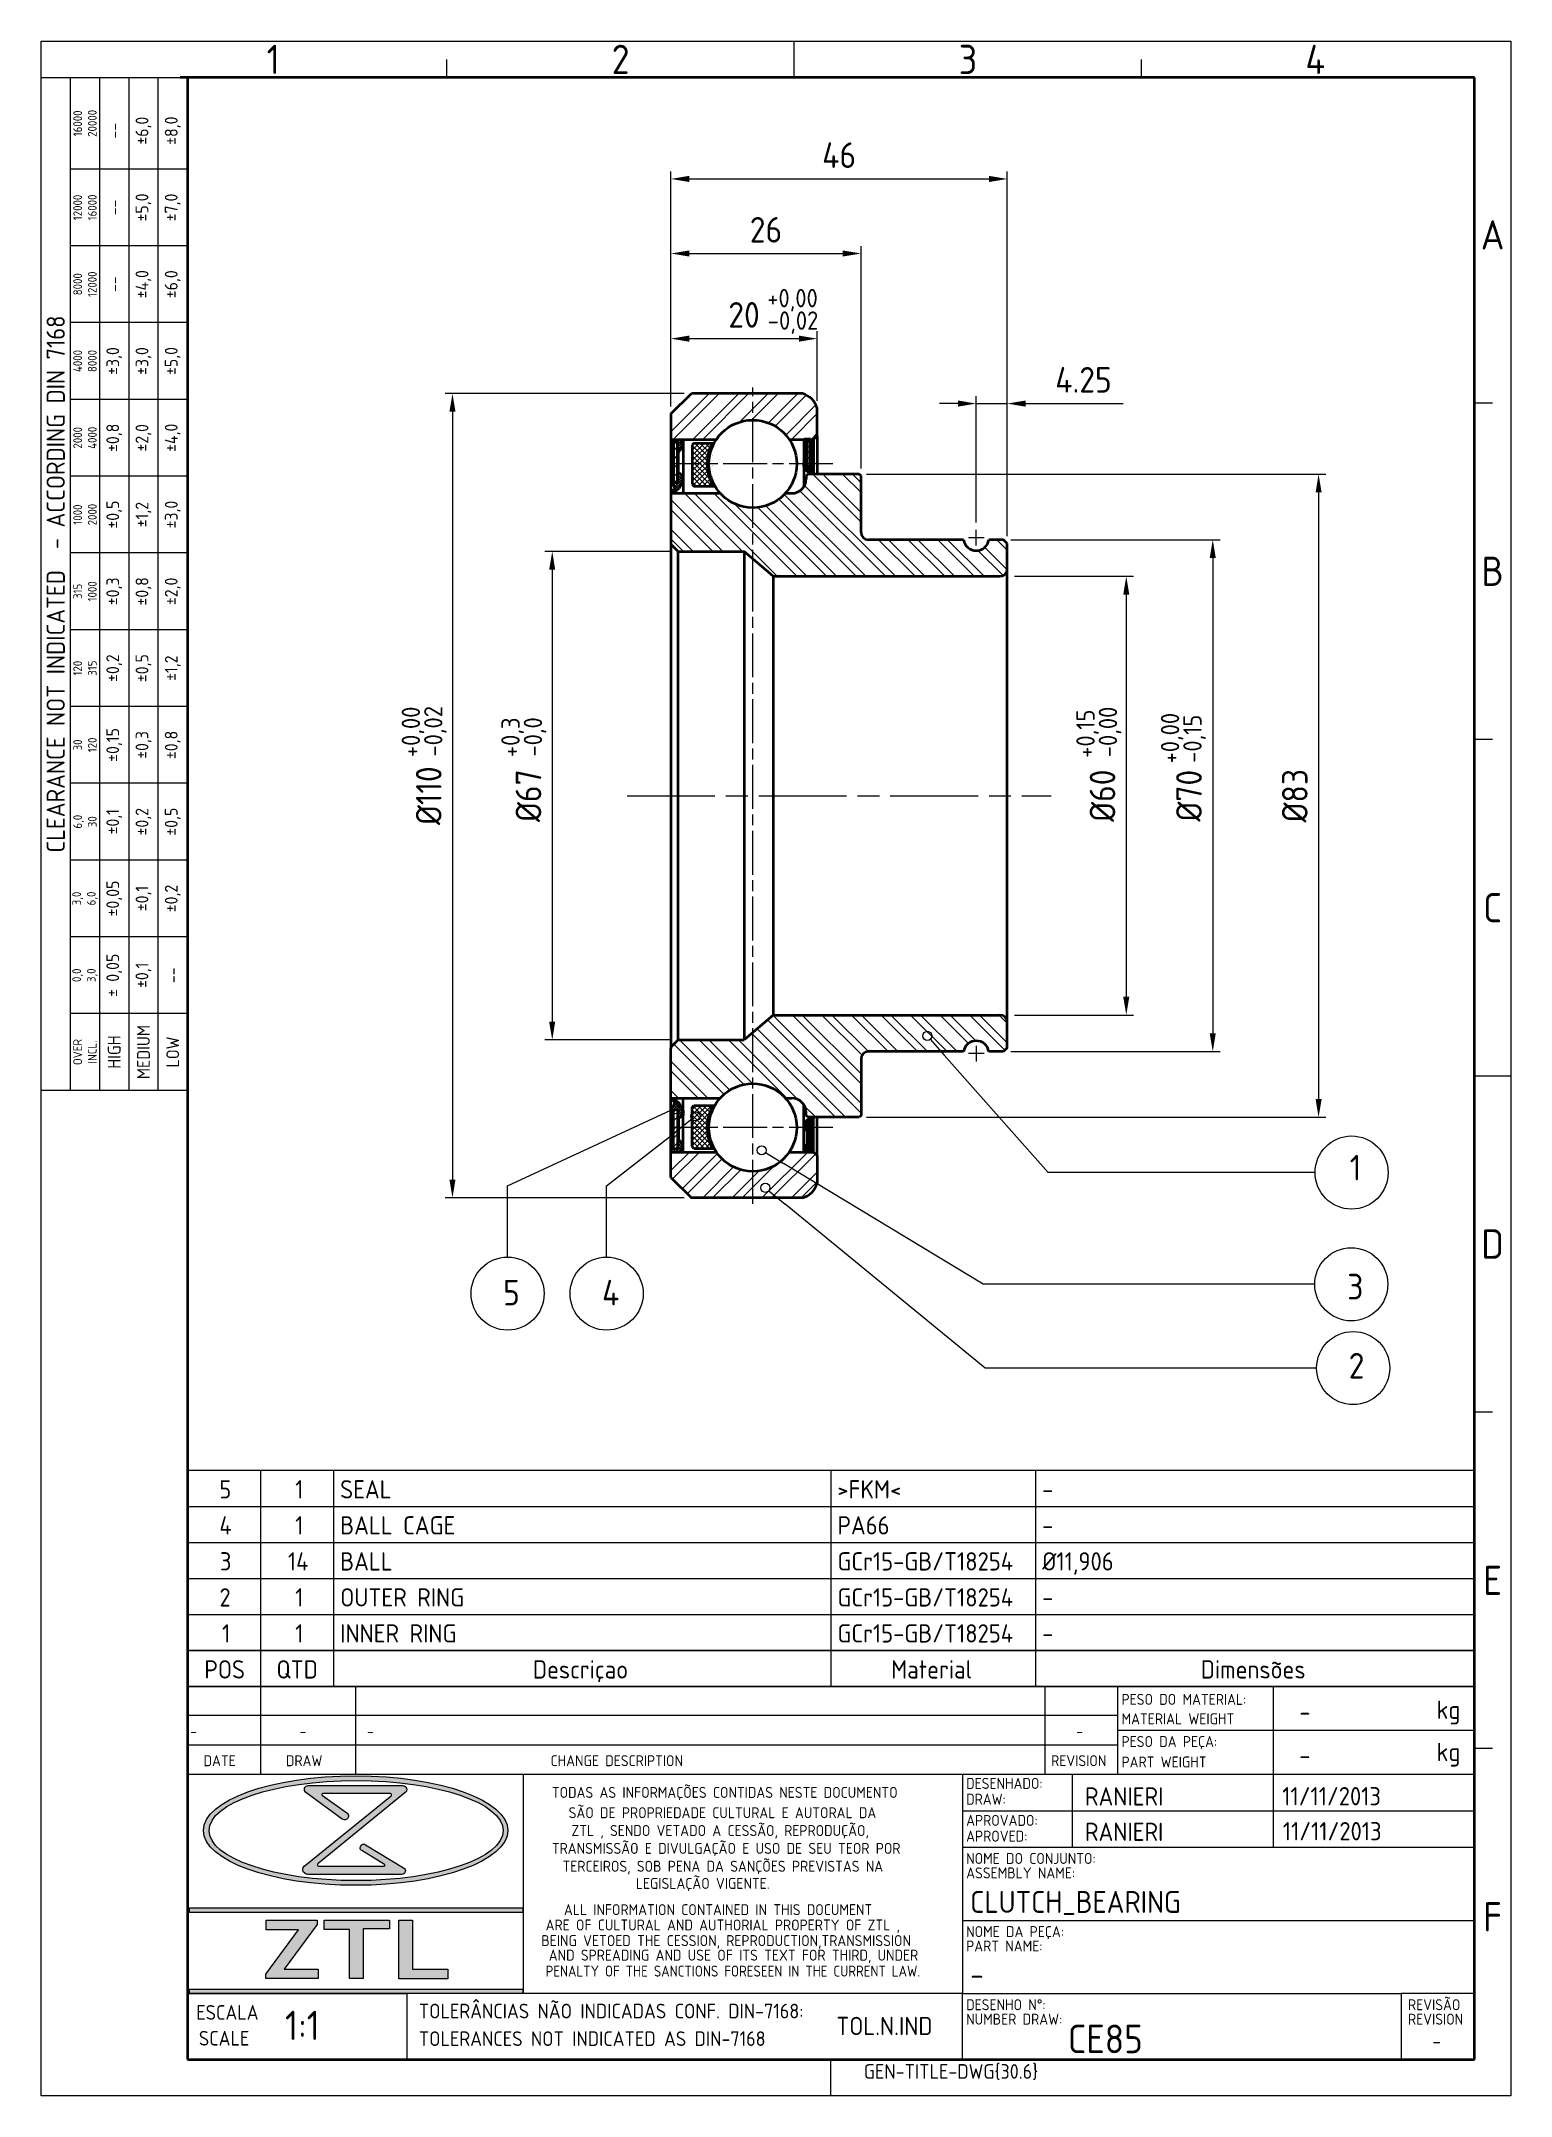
# Model space of a CAD drawing. Extents: x 0 to 201, y 0 to 281.
import ezdxf
from ezdxf.enums import TextEntityAlignment as Align

# ---------------------------------------------------------------- set-up
doc = ezdxf.new("R2010")
doc.units = 0
doc.linetypes.add('AM_ISO08W050', pattern=[18, 12, -1.5, 3, -1.5])
doc.linetypes.add('AM_ISO08W050x2', pattern=[9, 6, -0.75, 1.5, -0.75])
doc.layers.get('Defpoints').update_dxf_attribs({"linetype": 'CONTINUOUS'})
for name, color, linetype, lineweight in [('AM_0', 7, 'CONTINUOUS', 50), ('AM_4', 3, 'CONTINUOUS', 25), ('AM_5', 3, 'CONTINUOUS', 25), ('AM_7', 4, 'AM_ISO08W050', 25), ('AM_8', 1, 'CONTINUOUS', 25), ('AM_BOR', 7, 'CONTINUOUS', 50)]:
    doc.layers.add(name, color=color, linetype=linetype, lineweight=lineweight)
doc.styles.add('ACISOTS', font='isocp.shx', dxfattribs={"height": 1})
doc.styles.get("Standard").update_dxf_attribs({"font": 'ISOCP.SHX'})
doc.dimstyles.new('AM_ISO', dxfattribs={"dimtxt": 3.5, "dimasz": 2.5, "dimexe": 1, "dimexo": 1, "dimgap": 1.5, "dimtad": 1, "dimdsep": 46, "dimtxsty": 'Standard', "dimcen": 0, "dimclrd": 256, "dimclre": 256, "dimclrt": 2, "dimadec": 0, "dimazin": 2, "dimtp": 0.1, "dimtm": 0.1, "dimtfac": 0.71, "dimtdec": 3, "dimtmove": 0, "dimatfit": 3, "dimfxl": 1, "dimlwd": -1, "dimlwe": -1, "dimarcsym": 0})
pattern_1 = [(45, (48.425, 101.15631), (-0.11433917, 0.11433917), []), (135, (48.425, 101.15631), (-0.11433917, -0.11433917), [])]
pattern_2 = [(45, (48.425, 101.1563), (-0.3811306, 0.3811306), [])]
pattern_3 = [(45, (13.23053, 25.608), (-0.1785091, 0.1785091), []), (135, (13.23053, 25.608), (-0.1785091, -0.1785091), [])]
pattern_4 = [(45, (13.2305, 25.608), (-0.5950304, 0.5950304), [])]

msp = doc.modelspace()

# ---------------------------------------------------------------- texts
at = {"layer": 'AM_4', "char_height": 2.5, "attachment_point": 1}
for s, insert in [('+0,00', (99.305, 247.102)), ('-0,02', (99.381, 244.036))]:
    msp.add_mtext_dynamic_manual_height_columns(s, width=11.35327, gutter_width=17.5, heights=[0], dxfattribs=dict(at, insert=insert))
at = {"layer": 'AM_4', "char_height": 2.5, "attachment_point": 1, "rotation": 90}
for s, insert in [('+0,00', (49.315, 183.084)), ('-0,02', (52.382, 183.161)), ('+0,3', (62.943, 183.084)), ('-0,0', (66.01, 183.161)), ('+0,15', (141.574, 182.993)), ('-0,00', (144.641, 183.07)), ('+0,00', (153.14, 182.222)), ('-0,15', (156.206, 182.299))]:
    msp.add_mtext_dynamic_manual_height_columns(s, width=11.35327, gutter_width=17.5, heights=[0], dxfattribs=dict(at, insert=insert))
at = {"layer": 'AM_5', "char_height": 3.5, "attachment_point": 1}
for s, insert, width in [('1', (178.963, 128.694), 1.875), ('3', (178.616, 112.42), 2.375), ('5', (63.174, 111.599, 38.095), 2.625), ('4', (76.713, 111.599, 38.095), 2.625), ('2', (178.822, 101.599), 2.43848)]:
    msp.add_mtext(s, dxfattribs=dict(at, insert=insert, width=width))
at = {"layer": 'AM_8', "color": 135}
for s, height, p in [('PESO DO MATERIAL:', 1.5, (147.751, 53.478)), ('kg', 2.5, (190.833, 51.56)), ('MATERIAL WEIGHT', 1.5, (147.751, 50.821)), ('-', 1.5, (20.407, 49.09)), ('-', 1.5, (35.359, 49.09)), ('-', 1.5, (44.565, 49.09)), ('-', 1.5, (141.569, 49.09)), ('PESO DA PEÇA:', 1.5, (147.751, 47.713)), ('kg', 2.5, (190.833, 45.793)), ('DATE', 1.5, (22.215, 45.09)), ('DRAW', 1.5, (33.484, 45.09)), ('CHANGE DESCRIPTION', 1.5, (69.677, 45.09)), ('REVISION', 1.5, (138.124, 45.09)), ('PART WEIGHT', 1.5, (147.751, 44.914)), ('TODAS AS INFORMAÇÕES CONTIDAS NESTE DOCUMENTO', 1.5, (69.846, 40.751)), ('DESENHADO:', 1.5, (126.504, 41.981)), ('SÃO DE PROPRIEDADE CULTURAL E AUTORAL DA', 1.5, (72.143, 37.978)), ('DRAW:', 1.5, (126.504, 39.823)), ('ZTL , SENDO VETADO A CESSÃO, REPRODUÇÃO,', 1.5, (72.526, 35.538)), ('APROVADO:', 1.5, (126.504, 36.929)), ('TRANSMISSÃO E DIVULGAÇÃO E USO DE SEU TEOR POR', 1.5, (69.846, 33.098)), ('APROVED:', 1.5, (126.504, 34.771)), ('TERCEIROS, SOB PENA DA SANÇÕES PREVISTAS NA', 1.5, (71.301, 30.657)), ('ASSEMBLY NAME:', 1.5, (126.504, 29.744)), ('NOME DO CONJUNTO:', 1.5, (126.504, 31.719)), ('LEGISLAÇÃO VIGENTE.', 1.5, (81.332, 28.308)), ('ALL INFORMATION CONTAINED IN THIS DOCUMENT', 1.5, (71.5, 24.719)), ('ARE OF CULTURAL AND AUTHORIAL PROPERTY OF ZTL ,', 1.5, (68.997, 22.623)), ('NOME DA PEÇA:', 1.5, (126.504, 21.719)), ('BEING VETOED THE CESSION, REPRODUCTION,TRANSMISSION', 1.5, (68.412, 20.489)), ('AND SPREADING AND USE OF ITS TEXT FOR THIRD, UNDER', 1.5, (69.424, 18.495)), ('PART NAME:', 1.5, (126.504, 19.744)), ('ESCALA', 2, (21.212, 10.418)), ('TOLERÂNCIAS NÃO INDICADAS CONF. DIN-7168:', 2, (51.656, 10.604)), ('DESENHO N%%d:', 1.5, (126.504, 11.719)), ('NUMBER DRAW:', 1.5, (126.504, 9.744)), ('REVISÃO', 1.5, (186.925, 11.719)), ('REVISION', 1.5, (186.925, 9.744)), ('SCALE', 2, (21.574, 6.884)), ('TOLERANCES NOT INDICATED AS DIN-7168', 2, (51.656, 6.829))]:
    msp.add_text(s, height=height, dxfattribs=at).set_placement(p)
at = {"layer": 'AM_8', "color": 135, "width": 0.95}
msp.add_text('PENALTY OF THE SANCTIONS FORESEEN IN THE CURRENT LAW.', height=1.5, dxfattribs=at).set_placement((68.991, 16.317))
at = {"layer": 'AM_8', "color": 7, "true_color": 0x000000, "char_height": 2.5, "attachment_point": 1}
for s, insert, width in [('5', (24.375, 84.2), 2.625), ('\\FISOCP.SHX;\\W1.0000000000;\\T1.0000000000;\\o\\l1', (34.75, 84.2), 1.875), ('SEAL', (40.9, 84.2), 17.125), ('{\\C7;>FKM<}', (108.9, 84.2), 8.375), ('\\FISOCP.SHX;\\W1.0000000000;\\T1.0000000000;\\o\\l-', (136.9, 84.2), 2.375), ('\\FISOCP.SHX;\\W1.0000000000;\\T1.0000000000;\\o\\l4', (24.375, 79.275), 2.625), ('\\FISOCP.SHX;\\W1.0000000000;\\T1.0000000000;\\o\\l1', (34.75, 79.275), 1.875), ('\\FISOCP.SHX;\\W1.0000000000;\\T1.0000000000;\\o\\lBALL CAGE', (40.9, 79.275), 17.125), ('\\FISOCP.SHX;\\W1.0000000000;\\T1.0000000000;\\o\\lPA66', (108.9, 79.275), 8.375), ('\\FISOCP.SHX;\\W1.0000000000;\\T1.0000000000;\\o\\l-', (136.9, 79.275), 2.375), ('\\FISOCP.SHX;\\W1.0000000000;\\T1.0000000000;\\o\\l3', (24.448, 74.35), 2.375), ('\\FISOCP.SHX;\\W1.0000000000;\\T1.0000000000;\\o\\l14', (33.75, 74.35), 3.875), ('\\FISOCP.SHX;\\W1.0000000000;\\T1.0000000000;\\o\\lBALL', (40.9, 74.35), 8.375), ('\\FISOCP.SHX;\\W1.0000000000;\\T1.0000000000;\\o\\lGCr15-GB/T18254', (108.9, 74.35), 27.00444), ('\\FISOCP.SHX;\\W1.0000000000;\\T1.0000000000;\\o\\lØ11,906', (136.9, 74.35), 11.38374), ('\\FISOCP.SHX;\\W1.0000000000;\\T1.0000000000;\\o\\l2', (24.393, 69.425), 2.43848), ('\\FISOCP.SHX;\\W1.0000000000;\\T1.0000000000;\\o\\l1', (34.75, 69.425), 1.875), ('\\FISOCP.SHX;\\W1.0000000000;\\T1.0000000000;\\o\\lOUTER RING', (40.9, 69.425), 18.125), ('\\FISOCP.SHX;\\W1.0000000000;\\T1.0000000000;\\o\\lGCr15-GB/T18254', (108.9, 69.425), 27.00444), ('\\FISOCP.SHX;\\W1.0000000000;\\T1.0000000000;\\o\\l-', (136.9, 69.425), 2.375), ('\\FISOCP.SHX;\\W1.0000000000;\\T1.0000000000;\\o\\l1', (24.75, 64.5), 1.875), ('\\FISOCP.SHX;\\W1.0000000000;\\T1.0000000000;\\o\\l1', (34.75, 64.5), 1.875), ('\\FISOCP.SHX;\\W1.0000000000;\\T1.0000000000;\\o\\lINNER RING', (40.9, 64.5), 16.875), ('\\FISOCP.SHX;\\W1.0000000000;\\T1.0000000000;\\o\\lGCr15-GB/T18254', (108.9, 64.5), 27.00444), ('\\FISOCP.SHX;\\W1.0000000000;\\T1.0000000000;\\o\\l-', (136.9, 64.5), 2.375), ('\\FISOCP.SHX;\\W1.0000000000;\\T1.0000000000;\\o\\lPOS', (22.325, 59.575), 6.625), ('\\FISOCP.SHX;\\W1.0000000000;\\T1.0000000000;\\o\\lQTD', (32.179, 59.575), 6.875), ('\\FISOCP.SHX;\\W1.0000000000;\\T1.0000000000;\\o\\lDescriçao', (67.247, 59.575), 14.88125), ('\\FISOCP.SHX;\\W1.0000000000;\\T1.0000000000;\\o\\lMaterial', (116.25, 59.575), 12.875), ('\\FISOCP.SHX;\\W1.0000000000;\\T1.0000000000;\\o\\lDimensões', (158.589, 59.575), 16.1375)]:
    msp.add_mtext(s, dxfattribs=dict(at, insert=insert, width=width))
at = {"layer": 'AM_8', "color": 135}
for p in [(172.061, 52.527), (172.061, 46.577)]:
    msp.add_attdef('-', text='', height=2.5, dxfattribs=at).set_placement(p, align=Align.MIDDLE_LEFT)
for tag, p, height in [('RANIERI', (142.753, 39.705), 2.5), ('11/11/2013', (169.729, 39.734), 2.5), ('RANIERI', (142.751, 34.867), 2.5), ('11/11/2013', (169.81, 34.95), 2.5), ('CLUTCH_BEARING', (127.069, 25.025), 3), ('-', (127.069, 15.1), 3), ('CE85', (140.414, 5.837), 3.911)]:
    msp.add_attdef(tag, p, '', height=height, dxfattribs=at)
at = {"layer": 'AM_8', "color": 135, "style": 'ACISOTS'}
for tag, p, height in [('1:1', (33.357, 7.643), 4), ('GEN-TITLE-DWG{30.6}', (112.503, 2.346), 2)]:
    msp.add_attdef(tag, p, '', height=height, dxfattribs=at)
at = {"layer": 'AM_8', "color": 135}
for tag, height, p in [('TOL.N.IND', 2.5, (115.326, 9.559)), ('-', 1.956, (190.859, 7.489))]:
    msp.add_attdef(tag, text='', height=height, dxfattribs=at).set_placement(p, align=Align.MIDDLE_CENTER)

# ---------------------------------------------------------------- blocks, each defined once
blk = doc.blocks.new('A4 ZTL')
at = {"layer": 'AM_0'}
for p, q in [((196, 276), (19, 276)), ((20, 276), (20, 5)), ((196, 5), (196, 276)), ((20, 5), (196, 5))]:
    blk.add_line(p, q, dxfattribs=at)
at = {"layer": 'AM_BOR', "color": 135, "lineweight": 25}
for p, q in [((0, 0), (0, 281)), ((0, 281), (201, 281)), ((55.5, 276), (55.5, 278.5)), ((103, 276), (103, 281)), ((150.5, 276), (150.5, 278.5)), ((201, 281), (201, 0)), ((4, 137.5), (4, 276)), ((8, 276), (8, 137.5)), ((12, 276), (12, 137.5)), ((16, 137.5), (16, 276)), ((20, 263.5), (4, 263.5)), ((20, 253), (4, 253)), ((20, 242.5), (4, 242.5)), ((20, 232), (4, 232)), ((198.5, 231.5), (196, 231.5)), ((20, 221.5), (4, 221.5)), ((20, 211), (4, 211)), ((20, 200.5), (4, 200.5)), ((20, 190), (4, 190)), ((198.5, 185.5), (196, 185.5)), ((20, 179.5), (4, 179.5)), ((20, 169), (4, 169)), ((20, 158.5), (4, 158.5)), ((20, 148), (4, 148)), ((196, 139.5), (201, 139.5)), ((198.5, 93.5), (196, 93.5)), ((198.5, 47.5), (196, 47.5)), ((108, 0), (108, 5)), ((201, 0), (0, 0))]:
    blk.add_line(p, q, dxfattribs=at)
blk.add_lwpolyline([(20, 276), (20, 137.5), (0, 137.5), (0, 276)], close=True, dxfattribs=at)
at = {"layer": 'AM_BOR', "color": 135, "lineweight": 25, "style": 'ACISOTS'}
for s, p in [('1', (31.75, 278.5)), ('2', (79.25, 278.5)), ('3', (126.75, 278.5)), ('4', (174.25, 278.5)), ('A', (198.5, 254.5)), ('B', (198.5, 208.5)), ('C', (198.5, 162.5)), ('D', (198.5, 116.5)), ('E', (198.5, 70.5)), ('F', (198.5, 24.5))]:
    blk.add_text(s, height=4, dxfattribs=at).set_placement(p, align=Align.MIDDLE)
at = {"layer": 'AM_BOR', "color": 135, "lineweight": 25, "attachment_point": 5, "rotation": 90}
for s, insert, char_height, width in [('16000\\P20000', (6, 269.75), 1.2, 12.5), ('±6,0', (14, 268.75), 1.75, 10.5), ('±8,0', (18, 268.75), 1.75, 10.5), ('--', (10, 268.75), 1.75, 10.5), ('12000\\P16000', (6, 258.25), 1.2, 10.5), ('--', (10, 258.25), 1.75, 10.5), ('±5,0', (14, 258.25), 1.75, 10.5), ('±7,0', (18, 258.25), 1.75, 10.5), ('8000\\P12000', (6, 247.75), 1.2, 10.5), ('--', (10, 247.75), 1.75, 10.5), ('±4,0', (14, 247.75), 1.75, 10.5), ('±6,0', (18, 247.75), 1.75, 10.5), ('{\\Fisocp.shx|c0;CLEARANCE NOT INDICATED  - ACCORDING DIN 7168}', (2, 206.75), 2.5, 138.5), ('±3,0', (10, 237.25), 1.75, 10.5), ('±3,0', (14, 237.25), 1.75, 10.5), ('±5,0', (18, 237.25), 1.75, 10.5), ('4000\\P8000', (6, 237.25), 1.2, 10.5), ('2000\\P4000', (6, 226.75), 1.2, 10.5), ('±0,8', (10, 226.75), 1.75, 10.5), ('±2,0', (14, 226.75), 1.75, 10.5), ('±4,0', (18, 226.75), 1.75, 10.5), ('1000\\P2000', (6, 216.25), 1.2, 10.5), ('±0,5', (10, 216.25), 1.75, 10.5), ('±1,2', (14, 216.25), 1.75, 10.5), ('±3,0', (18, 216.25), 1.75, 10.5), ('315\\P1000', (6, 205.75), 1.2, 10.5), ('±0,3', (10, 205.75), 1.75, 10.5), ('±0,8', (14, 205.75), 1.75, 10.5), ('±2,0', (18, 205.75), 1.75, 10.5), ('±0,2', (10, 195.25), 1.75, 10.5), ('±0,5', (14, 195.25), 1.75, 10.5), ('±1,2', (18, 195.25), 1.75, 10.5), ('120\\P315', (6, 195.25), 1.2, 10.5), ('30\\P120', (6, 184.75), 1.2, 10.5), ('±0,15', (10, 184.75), 1.75, 10.5), ('±0,3', (14, 184.75), 1.75, 10.5), ('±0,8', (18, 184.75), 1.75, 10.5), ('6,0\\P30', (6, 174.25), 1.2, 10.5), ('±0,1', (10, 174.25), 1.75, 10.5), ('±0,2', (14, 174.25), 1.75, 10.5), ('±0,5', (18, 174.25), 1.75, 10.5), ('±0,05', (10, 163.75), 1.75, 10.5), ('3,0\\P6,0', (6, 163.75), 1.2, 10.5), ('±0,1', (14, 163.75), 1.75, 10.5), ('±0,2', (18, 163.75), 1.75, 10.5), ('± 0,05', (10, 153.25), 1.75, 10.5), ('\\pt4.79529;±0,1', (14, 153.25), 1.75, 10.5), ('0,0\\P3,0', (6, 153.25), 1.2, 10.5), ('--', (18, 153.25), 1.75, 10.5), ('MEDIUM', (14, 142.75), 1.75, 10.5), ('{\\Fisocp.shx|c0;OVER\\PINCL.}', (6, 142.75), 1.2, 10.5), ('HIGH', (10, 142.75), 1.75, 10.5), ('LOW', (18, 142.75), 1.75, 10.5)]:
    blk.add_mtext(s, dxfattribs=dict(at, insert=insert, char_height=char_height, width=width))
blk = doc.blocks.new('*D33')
at = {"layer": 'AM_5', "transparency": 16777216}
for p, q in [((133.13, 207.81), (149.4, 207.81)), ((148.4, 205.31), (148.4, 150.31)), ((133.13, 147.81), (149.4, 147.81))]:
    blk.add_line(p, q, dxfattribs=at)
for points in [[(147.99, 205.31), (148.82, 205.31), (148.4, 207.81)], [(147.99, 150.31), (148.82, 150.31), (148.4, 147.81)]]:
    blk.add_solid(points, dxfattribs=at)
at = {"layer": 'Defpoints', "color": 0, "transparency": 16777216}
for p in [(132.13, 207.81), (132.13, 147.81), (148.4, 147.81)]:
    blk.add_point(p, dxfattribs=at)
at = {"layer": 'AM_5', "transparency": 16777216, "insert": (145.15, 177.81), "char_height": 3.5, "attachment_point": 5, "rotation": 90}
blk.add_mtext('%%C60', dxfattribs=at)
blk = doc.blocks.new('*D34')
at = {"layer": 'AM_5', "transparency": 16777216}
for p, q in [((132.63, 212.81), (161.23, 212.81)), ((160.23, 210.31), (160.23, 145.31)), ((132.63, 142.81), (161.23, 142.81))]:
    blk.add_line(p, q, dxfattribs=at)
for points in [[(159.81, 210.31), (160.64, 210.31), (160.23, 212.81)], [(159.81, 145.31), (160.64, 145.31), (160.23, 142.81)]]:
    blk.add_solid(points, dxfattribs=at)
at = {"layer": 'Defpoints', "color": 0, "transparency": 16777216}
for p in [(131.63, 212.81), (131.63, 142.81), (160.23, 142.81)]:
    blk.add_point(p, dxfattribs=at)
at = {"layer": 'AM_5', "transparency": 16777216, "insert": (156.98, 177.81), "char_height": 3.5, "attachment_point": 5, "rotation": 90}
blk.add_mtext('%%C70', dxfattribs=at)
blk = doc.blocks.new('*D35')
at = {"layer": 'AM_5', "transparency": 16777216}
for p, q in [((112.88, 221.78), (175.7, 221.78)), ((174.7, 219.28), (174.7, 136.33)), ((112.88, 133.83), (175.7, 133.83))]:
    blk.add_line(p, q, dxfattribs=at)
for points in [[(174.29, 219.28), (175.12, 219.28), (174.7, 221.78)], [(174.29, 136.33), (175.12, 136.33), (174.7, 133.83)]]:
    blk.add_solid(points, dxfattribs=at)
at = {"layer": 'Defpoints', "color": 0, "transparency": 16777216}
for p in [(111.88, 221.78), (111.88, 133.83), (174.7, 133.83)]:
    blk.add_point(p, dxfattribs=at)
at = {"layer": 'AM_5', "transparency": 16777216, "insert": (171.45, 177.81), "char_height": 3.5, "attachment_point": 5, "rotation": 90}
blk.add_mtext('%%C83', dxfattribs=at)
blk = doc.blocks.new('*D36')
at = {"layer": 'AM_4', "transparency": 16777216}
for p, q in [((125.38, 231.43), (122.88, 231.43)), ((127.88, 215.15), (127.88, 232.43)), ((127.88, 231.43), (132.13, 231.43)), ((132.13, 213.31), (132.13, 232.43)), ((134.63, 231.43), (147.97, 231.43))]:
    blk.add_line(p, q, dxfattribs=at)
for points in [[(125.38, 231.85), (125.38, 231.01), (127.88, 231.43)], [(134.63, 231.85), (134.63, 231.01), (132.13, 231.43)]]:
    blk.add_solid(points, dxfattribs=at)
at = {"layer": 'Defpoints', "color": 0, "transparency": 16777216}
for p in [(132.13, 231.43), (127.88, 214.15), (132.13, 212.31)]:
    blk.add_point(p, dxfattribs=at)
at = {"layer": 'AM_4', "transparency": 16777216, "insert": (142.55, 234.68), "char_height": 3.5, "attachment_point": 5}
blk.add_mtext('4.25', dxfattribs=at)
blk = doc.blocks.new('*D37')
at = {"layer": 'AM_4', "transparency": 16777216}
for p, q in [((86.13, 231.01), (86.13, 241.31)), ((88.63, 240.31), (103.63, 240.31)), ((106.13, 231.81), (106.13, 241.31))]:
    blk.add_line(p, q, dxfattribs=at)
for points in [[(88.63, 240.73), (88.63, 239.89), (86.13, 240.31)], [(103.63, 240.73), (103.63, 239.89), (106.13, 240.31)]]:
    blk.add_solid(points, dxfattribs=at)
at = {"layer": 'Defpoints', "color": 0, "transparency": 16777216}
for p in [(106.13, 240.31), (106.13, 230.81), (86.13, 230.01)]:
    blk.add_point(p, dxfattribs=at)
at = {"layer": 'AM_4', "transparency": 16777216, "insert": (96.13, 243.56), "char_height": 3.5, "attachment_point": 5}
blk.add_mtext('20', dxfattribs=at)
blk = doc.blocks.new('*D38')
at = {"layer": 'AM_4', "transparency": 16777216}
for p, q in [((86.13, 231.01), (86.13, 252.95)), ((112.13, 222.53), (112.13, 252.95)), ((88.63, 251.95), (109.63, 251.95))]:
    blk.add_line(p, q, dxfattribs=at)
for points in [[(88.63, 252.37), (88.63, 251.54), (86.13, 251.95)], [(109.63, 252.37), (109.63, 251.54), (112.13, 251.95)]]:
    blk.add_solid(points, dxfattribs=at)
at = {"layer": 'Defpoints', "color": 0, "transparency": 16777216}
for p in [(112.13, 251.95), (86.13, 230.01), (112.13, 221.53)]:
    blk.add_point(p, dxfattribs=at)
at = {"layer": 'AM_4', "transparency": 16777216, "insert": (99.13, 255.2), "char_height": 3.5, "attachment_point": 5}
blk.add_mtext('26', dxfattribs=at)
blk = doc.blocks.new('*D39')
at = {"layer": 'AM_4', "transparency": 16777216}
for p, q in [((86.13, 231.01), (86.13, 263.15)), ((88.63, 262.15), (129.63, 262.15)), ((132.13, 218.21), (132.13, 263.15))]:
    blk.add_line(p, q, dxfattribs=at)
for points in [[(88.63, 262.57), (88.63, 261.73), (86.13, 262.15)], [(129.63, 262.57), (129.63, 261.73), (132.13, 262.15)]]:
    blk.add_solid(points, dxfattribs=at)
at = {"layer": 'Defpoints', "color": 0, "transparency": 16777216}
for p in [(132.13, 262.15), (86.13, 230.01), (132.13, 217.21)]:
    blk.add_point(p, dxfattribs=at)
at = {"layer": 'AM_4', "transparency": 16777216, "insert": (109.13, 265.4), "char_height": 3.5, "attachment_point": 5}
blk.add_mtext('46', dxfattribs=at)
blk = doc.blocks.new('*D40')
at = {"layer": 'AM_4', "transparency": 16777216}
for p, q in [((86.13, 211.21), (68.9, 211.21)), ((69.9, 208.71), (69.9, 146.91)), ((86.13, 144.41), (68.9, 144.41))]:
    blk.add_line(p, q, dxfattribs=at)
for points in [[(69.48, 208.71), (70.31, 208.71), (69.9, 211.21)], [(69.48, 146.91), (70.31, 146.91), (69.9, 144.41)]]:
    blk.add_solid(points, dxfattribs=at)
at = {"layer": 'Defpoints', "color": 0, "transparency": 16777216}
for p in [(87.13, 211.21), (69.9, 144.41), (87.13, 144.41)]:
    blk.add_point(p, dxfattribs=at)
at = {"layer": 'AM_4', "transparency": 16777216, "insert": (66.65, 177.81), "char_height": 3.5, "attachment_point": 5, "rotation": 90}
blk.add_mtext('%%c67', dxfattribs=at)
blk = doc.blocks.new('*D41')
at = {"layer": 'AM_4', "transparency": 16777216}
for p, q in [((87.93, 232.81), (55.26, 232.81)), ((56.26, 230.31), (56.26, 125.31)), ((87.93, 122.81), (55.26, 122.81))]:
    blk.add_line(p, q, dxfattribs=at)
for points in [[(55.84, 230.31), (56.67, 230.31), (56.26, 232.81)], [(55.84, 125.31), (56.67, 125.31), (56.26, 122.81)]]:
    blk.add_solid(points, dxfattribs=at)
at = {"layer": 'Defpoints', "color": 0, "transparency": 16777216}
for p in [(88.93, 232.81), (56.26, 122.81), (88.93, 122.81)]:
    blk.add_point(p, dxfattribs=at)
at = {"layer": 'AM_4', "transparency": 16777216, "insert": (53.01, 177.81), "char_height": 3.5, "attachment_point": 5, "rotation": 90}
blk.add_mtext('%%c110', dxfattribs=at)

# ---------------------------------------------------------------- dimensions: what is measured, and where the dimension line sits
at = {"layer": 'AM_4'}
for base, p1, p2, picture, middle in [((132.128, 262.151), (86.128, 230.006), (132.128, 217.206), '*D39', (109.128, 265.401)), ((112.128, 251.954), (86.128, 230.006), (112.128, 221.531), '*D38', (99.128, 255.204)), ((106.128, 240.309), (86.128, 230.006), (106.128, 230.806), '*D37', (96.128, 243.56)), ((132.128, 231.43), (127.878, 214.152), (132.128, 212.306), '*D36', (142.55, 234.68))]:
    dim = msp.add_linear_dim(base=base, p1=p1, p2=p2, dimstyle='AM_ISO', override={"dimclrt": 256, "dimadec": 2, "dimtp": 0, "dimtm": 0.12, "dimtdec": 2}, dxfattribs=at)
    dim.commit()
    dim.dimension.update_dxf_attribs({"geometry": picture, "text_midpoint": middle})
for base, p1, p2, text, picture, middle in [((56.257, 122.806), (88.928, 232.806), (88.928, 122.806), '%%c110', '*D41', (53.007, 177.806)), ((69.897, 144.406), (87.128, 211.206), (87.128, 144.406), '%%c67', '*D40', (66.647, 177.806))]:
    dim = msp.add_linear_dim(base=base, p1=p1, p2=p2, angle=90, text=text, dimstyle='AM_ISO', override={"dimclrt": 256, "dimadec": 2, "dimtp": 0, "dimtm": 0.12, "dimtdec": 2}, dxfattribs=at)
    dim.commit()
    dim.dimension.update_dxf_attribs({"geometry": picture, "text_midpoint": middle})
at = {"layer": 'AM_5'}
for base, p1, p2, text, picture, middle in [((174.703, 133.831), (111.878, 221.781), (111.878, 133.831), '%%C83', '*D35', (171.453, 177.806)), ((160.228, 142.806), (131.628, 212.806), (131.628, 142.806), '%%C70', '*D34', (156.978, 177.806)), ((148.402, 147.806), (132.128, 207.806), (132.128, 147.806), '%%C60', '*D33', (145.152, 177.806))]:
    dim = msp.add_linear_dim(base=base, p1=p1, p2=p2, angle=90, text=text, dimstyle='AM_ISO', override={"dimclrt": 256, "dimadec": 2, "dimtp": 0, "dimtm": 0.12, "dimtdec": 2}, dxfattribs=at)
    dim.commit()
    dim.dimension.update_dxf_attribs({"geometry": picture, "text_midpoint": middle})

# ---------------------------------------------------------------- hatches: boundary and pattern name
at = {"layer": 'AM_4'}
h = msp.add_hatch(dxfattribs=at)
h.set_pattern_fill('ANSI32', color=1, scale=0.3)
h.paths.add_polyline_path([(97.328, 232.806), (88.928, 232.806), (86.128, 230.006), (86.128, 227.031), (86.628, 226.531), (92.351, 226.531, -0.2495825), (97.328, 229.18)])
h.paths.add_polyline_path([(97.328, 126.431, -0.2495825), (92.351, 129.081), (86.628, 129.081), (86.128, 128.581), (86.128, 125.606), (88.928, 122.806), (97.328, 122.806)])
h.paths.add_polyline_path([(106.128, 128.581), (105.628, 129.081), (102.305, 129.081, -0.2495825), (97.328, 126.431), (97.328, 122.806), (104.128, 122.806, 0.2504917), (106.128, 124.806)])
h.paths.add_polyline_path([(99.662, 124.189, -1), (98.412, 124.189, -1)], flags=16)
h.paths.add_polyline_path([(106.128, 230.806, 0.2504917), (104.128, 232.806), (97.328, 232.806), (97.328, 229.18, -0.2495825), (102.305, 226.531), (105.628, 226.531), (106.128, 227.031)])
h = msp.add_hatch(dxfattribs=at)
h.set_pattern_fill('ANSI32', color=1, scale=0.3, angle=90)
h.paths.add_polyline_path([(112.128, 221.531), (111.878, 221.781), (104.878, 221.781), (104.628, 221.531), (104.628, 221.156, -0.4142136), (102.628, 219.156), (101.778, 219.156, -0.2119801), (97.328, 217.18), (97.328, 210.186), (100.128, 207.806), (131.128, 207.806, 0.4142136), (132.128, 208.806), (132.128, 212.306), (131.628, 212.806), (129.607, 212.806, -0.8555459), (126.149, 212.806), (113.128, 212.806, -0.4142136), (112.128, 213.806)])
h.paths.add_polyline_path([(97.328, 217.18, -0.2119801), (92.878, 219.156), (86.628, 219.156), (86.128, 218.656), (86.128, 212.206), (87.128, 211.206), (96.128, 211.206), (97.328, 210.186)])
h.paths.add_polyline_path([(97.328, 145.426), (96.128, 144.406), (87.128, 144.406), (86.128, 143.406), (86.128, 143.251), (86.128, 136.956), (86.628, 136.456), (92.878, 136.456, -0.2119801), (97.328, 138.431)])
h.paths.add_polyline_path([(113.128, 142.806), (126.149, 142.806, -0.8555459), (129.607, 142.806), (131.628, 142.806), (132.128, 143.306), (132.128, 146.806, 0.4142136), (131.128, 147.806), (100.128, 147.806), (97.328, 145.426), (97.328, 138.431, -0.2119801), (101.778, 136.456), (102.628, 136.456, -0.4142136), (104.628, 134.456), (104.628, 134.081), (104.878, 133.831), (111.878, 133.831), (112.128, 134.081), (112.128, 141.806, -0.4142136)])
at = {"layer": 'AM_8'}
h = msp.add_hatch(dxfattribs=at)
h.set_pattern_fill('_U', color=256, scale=0.25245, angle=45, style=0, double=1, pattern_type=0)
h.set_pattern_definition(pattern_3)
edge = h.paths.add_edge_path()
edge.add_line((87.811, 226.243), (87.811, 226.326))
edge.add_arc((87.601, 226.326), 0.21, 0, 90)
edge.add_line((87.601, 226.536), (86.338, 226.536))
edge.add_line((86.338, 226.536), (86.128, 226.326))
edge.add_line((86.128, 226.326), (86.128, 220.363))
edge.add_line((86.128, 220.363), (86.455, 220.363))
edge.add_line((86.455, 220.363), (86.648, 219.773))
edge.add_line((86.648, 219.773), (86.217, 219.388))
edge.add_line((86.217, 219.388), (86.446, 219.131))
edge.add_line((86.446, 219.131), (87.254, 219.854))
edge.add_line((87.254, 219.854), (87.811, 220.792))
edge.add_line((87.811, 220.792), (87.811, 221.533))
edge.add_line((87.811, 221.533), (87.149, 221.988))
edge.add_line((87.149, 221.988), (87.149, 224.797))
edge.add_line((87.149, 224.797), (87.811, 225.548))
edge.add_line((87.811, 225.548), (87.811, 226.14))
edge.add_line((87.811, 226.14), (87.373, 226.243))
edge.add_line((87.373, 226.243), (87.811, 226.243))
h.paths.add_polyline_path([(86.463, 220.707), (86.463, 226.107), (87.021, 226.107), (87.021, 220.707)], flags=16)
h = msp.add_hatch(dxfattribs=at)
h.set_pattern_fill('_U', color=256, scale=0.8415, angle=45, style=0, pattern_type=0)
h.set_pattern_definition(pattern_4)
h.paths.add_polyline_path([(87.021, 220.707), (87.021, 226.107), (86.463, 226.107), (86.463, 220.707)])
h = msp.add_hatch(dxfattribs=at)
h.set_pattern_fill('_U', color=256, scale=0.5, angle=45, style=0, double=1, pattern_type=0)
h.set_pattern_definition([(45, (-0.1, 9.3434), (-0.3535534, 0.3535534), []), (135, (-0.1, 9.3434), (-0.3535534, -0.3535534), [])])
edge = h.paths.add_edge_path()
edge.add_line((89.028, 225.781), (89.028, 220.406))
edge.add_line((89.028, 220.406), (89.278, 220.156))
edge.add_line((89.278, 220.156), (91.859, 220.156))
edge.add_arc((97.328, 223.18), 6.25, 152.86671, 208.94291, ccw=False)
edge.add_line((91.766, 226.031), (89.278, 226.031))
edge.add_line((89.278, 226.031), (89.028, 225.781))
h = msp.add_hatch(dxfattribs=at)
h.set_pattern_fill('_U', color=256, scale=0.1617, angle=45, style=0, double=1, pattern_type=0)
h.set_pattern_definition(pattern_1)
edge = h.paths.add_edge_path()
edge.add_line((105.369, 226.423), (105.234, 226.558))
edge.add_line((105.234, 226.558), (104.426, 226.558))
edge.add_arc((104.426, 226.423), 0.135, 90, 180)
edge.add_line((104.291, 226.423), (104.291, 226.37))
edge.add_line((104.291, 226.37), (104.571, 226.37))
edge.add_line((104.571, 226.37), (104.291, 226.304))
edge.add_line((104.291, 226.304), (104.291, 225.925))
edge.add_line((104.291, 225.925), (104.715, 225.443))
edge.add_line((104.715, 225.443), (104.715, 223.645))
edge.add_line((104.715, 223.645), (104.291, 223.353))
edge.add_line((104.291, 223.353), (104.291, 222.878))
edge.add_line((104.291, 222.878), (104.648, 222.277))
edge.add_line((104.648, 222.277), (105.165, 221.815))
edge.add_line((105.165, 221.815), (105.312, 221.979))
edge.add_line((105.312, 221.979), (105.036, 222.226))
edge.add_line((105.036, 222.226), (105.159, 222.604))
edge.add_line((105.159, 222.604), (105.369, 222.604))
edge.add_line((105.369, 222.604), (105.369, 226.423))
h.paths.add_polyline_path([(105.154, 226.283), (105.154, 222.824), (104.797, 222.824), (104.797, 226.283)], flags=16)
h = msp.add_hatch(dxfattribs=at)
h.set_pattern_fill('_U', color=256, scale=0.539, angle=45, style=0, pattern_type=0)
h.set_pattern_definition(pattern_2)
h.paths.add_polyline_path([(104.797, 226.283), (104.797, 222.824), (105.154, 222.824), (105.154, 226.283)])
h = msp.add_hatch(dxfattribs=at)
h.set_pattern_fill('_U', color=256, scale=0.25245, angle=45, style=0, double=1, pattern_type=0)
h.set_pattern_definition(pattern_3)
edge = h.paths.add_edge_path()
edge.add_line((87.811, 129.369), (87.811, 129.286))
edge.add_arc((87.601, 129.286), 0.21, 270, 360, ccw=False)
edge.add_line((87.601, 129.075), (86.338, 129.075))
edge.add_line((86.338, 129.075), (86.128, 129.286))
edge.add_line((86.128, 129.286), (86.128, 135.249))
edge.add_line((86.128, 135.249), (86.455, 135.249))
edge.add_line((86.455, 135.249), (86.648, 135.838))
edge.add_line((86.648, 135.838), (86.217, 136.224))
edge.add_line((86.217, 136.224), (86.446, 136.481))
edge.add_line((86.446, 136.481), (87.254, 135.758))
edge.add_line((87.254, 135.758), (87.811, 134.82))
edge.add_line((87.811, 134.82), (87.811, 134.079))
edge.add_line((87.811, 134.079), (87.149, 133.623))
edge.add_line((87.149, 133.623), (87.149, 130.815))
edge.add_line((87.149, 130.815), (87.811, 130.064))
edge.add_line((87.811, 130.064), (87.811, 129.472))
edge.add_line((87.811, 129.472), (87.373, 129.369))
edge.add_line((87.373, 129.369), (87.811, 129.369))
h.paths.add_polyline_path([(86.463, 134.905), (86.463, 129.505), (87.021, 129.505), (87.021, 134.905)], flags=16)
h = msp.add_hatch(dxfattribs=at)
h.set_pattern_fill('_U', color=256, scale=0.8415, angle=45, style=0, pattern_type=0)
h.set_pattern_definition(pattern_4)
h.paths.add_polyline_path([(87.021, 134.905), (87.021, 129.505), (86.463, 129.505), (86.463, 134.905)])
h = msp.add_hatch(dxfattribs=at)
h.set_pattern_fill('_U', color=256, scale=0.5, angle=45, style=0, double=1, pattern_type=0)
h.set_pattern_definition([(315, (-0.1, 346.2684), (-0.3535534, -0.3535534), []), (225, (-0.1, 346.2684), (-0.3535534, 0.3535534), [])])
edge = h.paths.add_edge_path()
edge.add_line((89.028, 129.831), (89.028, 135.206))
edge.add_line((89.028, 135.206), (89.278, 135.456))
edge.add_line((89.278, 135.456), (91.859, 135.456))
edge.add_arc((97.328, 132.431), 6.25, 151.05709, 207.13329)
edge.add_line((91.766, 129.581), (89.278, 129.581))
edge.add_line((89.278, 129.581), (89.028, 129.831))
h = msp.add_hatch(dxfattribs=at)
h.set_pattern_fill('_U', color=256, scale=0.1617, angle=45, style=0, double=1, pattern_type=0)
h.set_pattern_definition(pattern_1)
edge = h.paths.add_edge_path()
edge.add_line((105.369, 129.189), (105.234, 129.054))
edge.add_line((105.234, 129.054), (104.426, 129.054))
edge.add_arc((104.426, 129.189), 0.135, 180, 270, ccw=False)
edge.add_line((104.291, 129.189), (104.291, 129.242))
edge.add_line((104.291, 129.242), (104.571, 129.242))
edge.add_line((104.571, 129.242), (104.291, 129.308))
edge.add_line((104.291, 129.308), (104.291, 129.687))
edge.add_line((104.291, 129.687), (104.715, 130.168))
edge.add_line((104.715, 130.168), (104.715, 131.967))
edge.add_line((104.715, 131.967), (104.291, 132.259))
edge.add_line((104.291, 132.259), (104.291, 132.733))
edge.add_line((104.291, 132.733), (104.648, 133.334))
edge.add_line((104.648, 133.334), (105.165, 133.797))
edge.add_line((105.165, 133.797), (105.312, 133.633))
edge.add_line((105.312, 133.633), (105.036, 133.386))
edge.add_line((105.036, 133.386), (105.159, 133.008))
edge.add_line((105.159, 133.008), (105.369, 133.008))
edge.add_line((105.369, 133.008), (105.369, 129.189))
h.paths.add_polyline_path([(105.154, 129.329), (105.154, 132.788), (104.797, 132.788), (104.797, 129.329)], flags=16)
h = msp.add_hatch(dxfattribs=at)
h.set_pattern_fill('_U', color=256, scale=0.539, angle=45, style=0, pattern_type=0)
h.set_pattern_definition(pattern_2)
h.paths.add_polyline_path([(104.797, 129.329), (104.797, 132.788), (105.154, 132.788), (105.154, 129.329)])
h = msp.add_hatch(color=135, dxfattribs=at)
edge = h.paths.add_edge_path()
edge.add_ellipse((43.01, 36.289), major_axis=(20.817, 0), ratio=0.3599074, start_angle=191.45916, end_angle=452.8175)
edge.add_ellipse((43.01, 36.289), major_axis=(20.817, 0), ratio=0.3599074, start_angle=92.8175, end_angle=191.45916)
edge = h.paths.add_edge_path(flags=16)
edge.add_ellipse((43.075, 36.289), major_axis=(20.11, 0), ratio=0.3406642, start_angle=93.06698, end_angle=371.45916)
edge.add_ellipse((43.075, 36.289), major_axis=(20.11, 0), ratio=0.3406642, start_angle=11.45916, end_angle=93.06698)
h = msp.add_hatch(color=135, dxfattribs=at)
edge = h.paths.add_edge_path()
edge.add_line((47.862, 41.036), (36.144, 31.546))
edge.add_arc((36.457, 30.962), 0.662, 118.14094, 270)
edge.add_line((36.457, 30.3), (49.343, 30.3))
edge.add_arc((49.326, 30.788), 0.488, 271.96853, 418.91083)
edge.add_line((49.578, 31.206), (44.36, 34.353))
edge.add_arc((44.113, 33.947), 0.475, 58.66819, 238.80525)
edge.add_line((43.867, 33.541), (46.984, 31.653))
edge.add_arc((46.915, 31.556), 0.12, -90, 54.65447, ccw=False)
edge.add_line((46.915, 31.436), (37.934, 31.436))
edge.add_arc((37.961, 31.6), 0.167, 129.23635, 260.82262, ccw=False)
edge.add_line((37.855, 31.729), (49.786, 41.472))
edge.add_arc((49.474, 41.9), 0.529, 306.0702, 450)
edge.add_line((49.474, 42.429), (36.537, 42.429))
edge.add_arc((36.517, 41.917), 0.513, 87.72721, 233.74708)
edge.add_line((36.214, 41.503), (41.183, 37.859))
edge.add_arc((41.504, 38.277), 0.527, 232.47139, 414.7334)
edge.add_line((41.808, 38.707), (38.46, 41.074))
edge.add_arc((38.526, 41.202), 0.144, 90, 242.52347, ccw=False)
edge.add_line((38.526, 41.346), (47.779, 41.346))
edge.add_arc((47.751, 41.172), 0.176, -50.99642, 80.76554, ccw=False)
for points in [[(20.282, 25.097), (65.875, 25.097), (65.875, 25.702), (20.282, 25.702)], [(30.711, 16.652), (30.711, 16.052), (37.905, 16.052), (37.905, 17.317), (33.242, 17.317), (37.771, 23.442), (37.771, 24.041), (30.778, 24.041), (30.778, 22.71), (35.207, 22.71)], [(38.704, 22.776), (42.168, 22.776), (42.168, 16.052), (44.066, 16.052), (44.066, 22.843), (47.629, 22.843), (47.629, 24.041), (38.704, 24.041)], [(55.622, 16.019), (55.622, 17.317), (50.793, 17.317), (50.793, 24.041), (48.928, 24.041), (48.928, 16.019)], [(65.875, 14.605), (20.282, 14.605), (20.282, 14), (65.875, 14)]]:
    msp.add_hatch(color=135, dxfattribs=at).paths.add_polyline_path(points)

# ---------------------------------------------------------------- linework, layer by layer
at = {"layer": 'AM_0'}
for p, q in [((86.128, 230.006), (88.928, 232.806)), ((104.128, 232.806), (88.928, 232.806)), ((106.128, 227.031), (106.128, 230.806)), ((86.128, 230.006), (86.128, 227.031)), ((86.128, 227.031), (86.128, 218.656)), ((86.338, 226.536), (86.128, 226.326)), ((86.128, 226.531), (92.351, 226.531)), ((86.128, 226.326), (86.128, 220.363)), ((86.338, 226.536), (87.601, 226.536)), ((87.149, 224.797), (87.811, 225.548)), ((87.811, 226.14), (87.373, 226.243)), ((87.373, 226.243), (87.811, 226.243)), ((87.811, 226.326), (87.811, 225.358)), ((87.811, 226.326), (87.811, 226.326)), ((87.811, 225.548), (87.811, 219.156)), ((89.278, 226.031), (89.028, 225.781)), ((89.028, 225.781), (89.028, 220.406)), ((89.278, 226.031), (92.048, 226.031)), ((102.305, 226.531), (105.628, 226.531)), ((104.291, 226.423), (104.291, 226.423)), ((104.291, 226.423), (104.291, 225.803)), ((104.571, 226.37), (104.291, 226.37)), ((104.291, 226.304), (104.571, 226.37)), ((104.291, 225.925), (104.291, 220.045)), ((104.715, 225.443), (104.291, 225.925)), ((105.234, 226.558), (104.426, 226.558)), ((104.715, 223.645), (104.715, 225.443)), ((105.234, 226.558), (105.369, 226.423)), ((105.52, 226.423), (105.358, 226.423)), ((105.369, 226.423), (105.369, 222.604)), ((105.628, 226.531), (105.52, 226.423)), ((105.52, 226.423), (105.52, 221.869)), ((105.628, 226.531), (106.128, 227.031)), ((105.628, 226.531), (105.628, 221.781)), ((105.628, 226.531), (105.628, 221.869)), ((106.128, 227.031), (106.128, 221.781)), ((87.149, 221.988), (87.149, 224.797)), ((104.291, 223.353), (104.715, 223.645)), ((104.291, 222.878), (104.291, 223.353)), ((104.648, 222.277), (104.291, 222.878)), ((105.165, 221.815), (104.648, 222.277)), ((105.159, 222.604), (105.036, 222.226)), ((105.036, 222.226), (105.312, 221.979)), ((105.369, 222.604), (105.159, 222.604)), ((105.369, 222.604), (105.369, 221.83)), ((86.128, 220.363), (86.455, 220.363)), ((86.128, 220.363), (86.128, 219.156)), ((86.648, 219.773), (86.217, 219.388)), ((86.217, 219.388), (86.446, 219.131)), ((86.217, 219.388), (86.217, 219.156)), ((86.446, 219.131), (87.254, 219.854)), ((86.455, 220.363), (86.648, 219.773)), ((87.811, 221.533), (87.149, 221.988)), ((87.254, 219.854), (87.811, 220.792)), ((87.811, 220.792), (87.811, 221.533)), ((89.028, 220.406), (89.278, 220.156)), ((89.278, 220.156), (92.146, 220.156)), ((104.878, 221.781), (104.628, 221.531)), ((104.628, 221.531), (104.628, 221.156)), ((111.878, 221.781), (104.878, 221.781)), ((105.312, 221.979), (105.165, 221.815)), ((105.312, 221.979), (105.312, 221.83)), ((112.128, 221.531), (111.878, 221.781)), ((112.128, 213.806), (112.128, 221.531)), ((86.128, 219.156), (92.878, 219.156)), ((86.128, 218.656), (86.128, 212.361)), ((101.778, 219.156), (102.628, 219.156)), ((86.128, 212.361), (86.128, 143.251)), ((87.128, 211.206), (86.128, 212.206)), ((87.128, 211.206), (96.128, 211.206)), ((87.128, 144.406), (87.128, 211.206)), ((100.128, 207.806), (96.128, 211.206)), ((96.128, 211.206), (96.128, 144.406)), ((126.149, 212.806), (113.128, 212.806)), ((131.628, 212.806), (129.607, 212.806)), ((132.128, 212.306), (131.628, 212.806)), ((132.128, 208.806), (132.128, 212.306)), ((132.128, 143.306), (132.128, 208.806)), ((100.128, 207.806), (131.128, 207.806)), ((100.128, 207.806), (100.128, 147.806)), ((100.128, 147.806), (96.128, 144.406)), ((100.128, 147.806), (131.128, 147.806)), ((87.128, 144.406), (86.128, 143.406)), ((87.128, 144.406), (96.128, 144.406)), ((86.128, 136.956), (86.128, 143.251)), ((112.128, 141.806), (112.128, 134.081)), ((126.149, 142.806), (113.128, 142.806)), ((131.628, 142.806), (129.607, 142.806)), ((132.128, 143.306), (131.628, 142.806)), ((86.128, 128.581), (86.128, 136.956)), ((86.128, 136.456), (92.878, 136.456)), ((86.128, 135.249), (86.128, 136.456)), ((86.128, 129.286), (86.128, 135.249)), ((86.128, 135.249), (86.455, 135.249)), ((86.217, 136.224), (86.446, 136.481)), ((86.217, 136.224), (86.217, 136.456)), ((86.648, 135.838), (86.217, 136.224)), ((86.446, 136.481), (87.254, 135.758)), ((86.455, 135.249), (86.648, 135.838)), ((87.254, 135.758), (87.811, 134.82)), ((87.811, 130.064), (87.811, 136.456)), ((89.028, 135.206), (89.278, 135.456)), ((89.028, 129.831), (89.028, 135.206)), ((89.278, 135.456), (92.146, 135.456)), ((101.778, 136.456), (102.628, 136.456)), ((104.291, 129.687), (104.291, 135.567)), ((87.811, 134.079), (87.149, 133.623)), ((87.149, 133.623), (87.149, 130.815)), ((87.811, 134.82), (87.811, 134.079)), ((104.648, 133.334), (104.291, 132.733)), ((104.291, 132.733), (104.291, 132.259)), ((104.291, 132.259), (104.715, 131.967)), ((104.628, 134.081), (104.628, 134.456)), ((104.628, 134.081), (104.628, 134.456)), ((104.878, 133.831), (104.628, 134.081)), ((104.878, 133.831), (104.628, 134.081)), ((105.165, 133.797), (104.648, 133.334)), ((111.878, 133.831), (104.878, 133.831)), ((105.036, 133.386), (105.312, 133.633)), ((105.159, 133.008), (105.036, 133.386)), ((105.369, 133.008), (105.159, 133.008)), ((105.312, 133.633), (105.165, 133.797)), ((105.312, 133.633), (105.312, 133.781)), ((105.369, 133.008), (105.369, 133.781)), ((105.369, 129.189), (105.369, 133.008)), ((105.52, 129.189), (105.52, 133.743)), ((105.628, 129.081), (105.628, 133.831)), ((106.128, 128.581), (106.128, 133.831)), ((112.128, 134.081), (111.878, 133.831)), ((86.338, 129.075), (86.128, 129.286)), ((87.149, 130.815), (87.811, 130.064)), ((87.811, 129.472), (87.373, 129.369)), ((87.373, 129.369), (87.811, 129.369)), ((87.811, 129.286), (87.811, 130.253)), ((87.811, 129.286), (87.811, 129.286)), ((89.278, 129.581), (89.028, 129.831)), ((89.278, 129.581), (92.048, 129.581)), ((104.715, 130.168), (104.291, 129.687)), ((104.291, 129.189), (104.291, 129.809)), ((104.291, 129.308), (104.571, 129.242)), ((104.715, 131.967), (104.715, 130.168)), ((86.128, 129.081), (92.351, 129.081)), ((86.128, 125.606), (86.128, 128.581)), ((86.338, 129.075), (87.601, 129.075)), ((102.305, 129.081), (105.628, 129.081)), ((104.571, 129.242), (104.291, 129.242)), ((104.291, 129.189), (104.291, 129.189)), ((105.234, 129.054), (104.426, 129.054)), ((105.234, 129.054), (105.369, 129.189)), ((105.52, 129.189), (105.358, 129.189)), ((105.628, 129.081), (106.128, 128.581)), ((106.128, 128.581), (106.128, 124.806)), ((86.128, 125.606), (88.928, 122.806)), ((104.128, 122.806), (88.928, 122.806))]:
    msp.add_line(p, q, dxfattribs=at)
for points in [[(86.463, 220.707), (87.021, 220.707), (87.021, 226.107), (86.463, 226.107)], [(105.154, 222.824), (104.797, 222.824), (104.797, 226.283), (105.154, 226.283)], [(86.463, 134.905), (87.021, 134.905), (87.021, 129.505), (86.463, 129.505)], [(105.154, 132.788), (104.797, 132.788), (104.797, 129.329), (105.154, 129.329)]]:
    msp.add_lwpolyline(points, close=True, dxfattribs=at)
for centre in [(97.328, 223.18), (97.328, 132.431)]:
    msp.add_circle(centre, 6, dxfattribs=at)
for centre, radius, start, end in [((103.257, 229.935), 3, 16.87449, 73.12551), ((87.601, 226.326), 0.21, 0, 90), ((97.328, 223.18), 6.25, 152.86671, 208.94291), ((104.426, 226.423), 0.135, 90, 180), ((102.628, 221.156), 2, 270, 0), ((113.128, 213.806), 1, 180, 270), ((127.878, 213.077), 1.75, 188.90299, 351.09701), ((131.128, 208.806), 1, 270, 0), ((131.128, 146.806), 1, 0, 90), ((127.878, 142.535), 1.75, 8.90299, 171.09701), ((113.128, 141.806), 1, 90, 180), ((97.328, 132.431), 6.25, 151.05709, 207.13329), ((102.628, 134.456), 2, 0, 90), ((87.601, 129.286), 0.21, 270, 0), ((104.426, 129.189), 0.135, 180, 270), ((103.257, 125.677), 3, 286.87449, 343.12551)]:
    msp.add_arc(centre, radius, start, end, dxfattribs=at)
at = {"layer": 'AM_4'}
msp.add_line((63.799, 124.446, 38.095), (86.128, 134.789), dxfattribs=at)
at = {"layer": 'AM_5', "extrusion": (0.749037, 0.662528, 0), "elevation": 186.812}
for points in [[(27.667, 0), (24.792, 0)], [(3.339, 0), (24.792, 0)]]:
    msp.add_lwpolyline(points, dxfattribs=at)
at = {"layer": 'AM_5', "extrusion": (0.6165, -0.787355, 0), "elevation": -50.304}
for points in [[(152.425, 38.095), (149.55, 38.095)], [(137.613, 38.095), (149.55, 38.095)]]:
    msp.add_lwpolyline(points, dxfattribs=at)
at = {"layer": 'AM_5', "extrusion": (-0.51739, -0.85575, 0), "elevation": -161.64}
for points in [[(18.039, 0), (20.914, 0)], [(52.83, 0), (20.914, 0)]]:
    msp.add_lwpolyline(points, dxfattribs=at)
at = {"layer": 'AM_5', "extrusion": (1, 0, 0)}
for elevation in [63.799, 77.338]:
    msp.add_lwpolyline([(114.718, 38.095), (124.446, 38.095)], dxfattribs=dict(at, elevation=elevation))
at = {"layer": 'AM_5', "extrusion": (-0.634108, -0.773244, 0), "elevation": -158.828}
for points in [[(-1.545, 0), (1.33, 0)], [(36.709, 0), (1.33, 0)]]:
    msp.add_lwpolyline(points, dxfattribs=at)
at = {"layer": 'AM_5', "extrusion": (0, 1, 0)}
for points, elevation in [([(-174.213, 0), (-137.717, 0)], 126.27), ([(-174.168, 0), (-128.84, 0)], 110.989), ([(-174.429, 0), (-129.1, 0)], 99.536)]:
    msp.add_lwpolyline(points, dxfattribs=dict(at, elevation=elevation))
at = {"layer": 'AM_5'}
for centre, radius in [((121.185, 144.96), 0.625), ((86.742, 134.905), 0.625), ((89.492, 133.963, 38.095), 0.625), ((98.533, 129.313), 0.625), ((179.213, 126.27), 5), ((99.037, 124.189), 0.625), ((179.168, 110.989), 5), ((63.799, 109.718, 38.095), 5), ((77.338, 109.718, 38.095), 5), ((179.429, 99.536), 5)]:
    msp.add_circle(centre, radius, dxfattribs=at)
at = {"layer": 'AM_7', "linetype": 'AM_ISO08W050x2'}
for p, q in [((97.328, 205.426), (97.328, 233.607)), ((108.282, 223.18), (86.374, 223.18)), ((127.878, 212.002), (127.878, 214.152)), ((128.953, 213.077), (126.803, 213.077)), ((97.328, 122.005), (97.328, 205.426)), ((127.878, 143.61), (127.878, 141.46)), ((128.953, 142.535), (126.803, 142.535)), ((108.282, 132.431), (86.374, 132.431))]:
    msp.add_line(p, q, dxfattribs=at)
at = {"layer": 'AM_7'}
msp.add_line((80.132, 177.806), (138.124, 177.806), dxfattribs=at)
at = {"layer": 'AM_8', "color": 135}
for p, q in [((20, 56), (196, 56)), ((20, 56), (20, 5)), ((30, 56), (30, 44)), ((43, 56), (43, 44)), ((137.248, 56), (137.248, 44)), ((147.248, 44), (147.248, 56)), ((168.5, 56), (168.5, 50)), ((196, 5), (196, 56)), ((147.248, 52), (20, 52)), ((20, 48), (147.248, 48)), ((147.248, 50), (196, 50)), ((168.5, 50), (168.5, 44)), ((20, 44), (126, 44)), ((36.537, 42.429), (49.474, 42.429)), ((65.933, 44), (65.933, 14)), ((126, 44), (126, 25)), ((126, 44), (196, 44)), ((141, 44), (141, 34)), ((168.5, 44), (168.5, 34)), ((126, 39), (196, 39)), ((126, 34), (196, 34)), ((20.282, 25.097), (20.282, 25.702)), ((20.282, 25.702), (65.875, 25.702)), ((65.875, 25.702), (65.875, 25.097)), ((65.875, 25.097), (20.282, 25.097)), ((30.711, 16.652), (35.207, 22.71)), ((30.778, 22.71), (30.778, 24.041)), ((30.778, 24.041), (37.771, 24.041)), ((35.207, 22.71), (30.778, 22.71)), ((37.771, 23.442), (33.242, 17.317)), ((37.771, 24.041), (37.771, 23.442)), ((38.704, 22.776), (38.704, 24.041)), ((38.704, 24.041), (47.629, 24.041)), ((42.168, 22.776), (38.704, 22.776)), ((42.168, 16.052), (42.168, 22.776)), ((44.066, 22.843), (44.066, 16.052)), ((47.629, 22.843), (44.066, 22.843)), ((47.629, 24.041), (47.629, 22.843)), ((48.928, 16.019), (48.928, 24.041)), ((48.928, 24.041), (50.793, 24.041)), ((50.793, 24.041), (50.793, 17.317)), ((126, 25), (126, 14)), ((126, 24), (196, 24)), ((33.242, 17.317), (37.905, 17.317)), ((37.905, 17.317), (37.905, 16.052)), ((50.793, 17.317), (55.622, 17.317)), ((55.622, 17.317), (55.622, 16.019)), ((20.282, 14.605), (65.875, 14.605)), ((20.282, 14), (20.282, 14.605)), ((30.711, 16.052), (30.711, 16.652)), ((37.905, 16.052), (30.711, 16.052)), ((44.066, 16.052), (42.168, 16.052)), ((55.622, 16.019), (48.928, 16.019)), ((65.875, 14.605), (65.875, 14)), ((20, 14), (50, 14)), ((126, 14), (20, 14)), ((65.875, 14), (20.282, 14)), ((50, 14), (50, 5)), ((126, 5), (126, 14)), ((126, 14), (186, 14)), ((196, 14), (186, 14)), ((186, 14), (186, 5)), ((20, 5), (196, 5))]:
    msp.add_line(p, q, dxfattribs=at)
at = {"layer": 'AM_8', "color": 7, "true_color": 0x000000}
for points in [[(20, 85.55), (196, 85.55), (196, 60.925), (20, 60.925), (20, 85.55)], [(20, 80.625), (196, 80.625), (196, 56), (20, 56), (20, 80.625)]]:
    msp.add_lwpolyline(points, dxfattribs=at)
at = {"layer": 'AM_8', "color": 7, "true_color": 0x000000, "extrusion": (1, 0, 0)}
for points, elevation in [([(85.541, 38.095), (75.7, 0)], 30), ([(85.541, 38.095), (75.7, 0)], 40), ([(85.544, 38.095), (75.7, 0)], 108), ([(85.544, 38.095), (75.7, 0)], 136), ([(75.7, 0), (70.775, 0)], 30), ([(75.7, 0), (70.775, 0)], 40), ([(75.7, 0), (70.775, 0)], 108), ([(75.7, 0), (70.775, 0)], 136), ([(70.775, 0), (65.85, 0)], 30), ([(70.775, 0), (65.85, 0)], 40), ([(70.775, 0), (65.85, 0)], 108), ([(70.775, 0), (65.85, 0)], 136), ([(65.85, 0), (60.925, 0)], 30), ([(65.85, 0), (60.925, 0)], 40), ([(65.85, 0), (60.925, 0)], 108), ([(65.85, 0), (60.925, 0)], 136), ([(60.925, 0), (56, 0)], 30), ([(60.925, 0), (56, 0)], 40), ([(60.925, 0), (56, 0)], 108), ([(60.925, 0), (56, 0)], 136)]:
    msp.add_lwpolyline(points, dxfattribs=dict(at, elevation=elevation))
at = {"layer": 'AM_8', "color": 7, "true_color": 0x000000, "extrusion": (0, 1, 0)}
for elevation in [80.625, 75.7, 70.775, 65.85, 60.925]:
    msp.add_lwpolyline([(-20, 0), (-196, 0)], dxfattribs=dict(at, elevation=elevation))
at = {"layer": 'AM_8', "color": 135}
msp.add_lwpolyline([(36.537, 42.429), (49.474, 42.429, -0.7260746), (49.786, 41.472), (37.855, 31.729, 0.646844), (37.934, 31.436), (46.915, 31.436, 0.7309147), (46.984, 31.653), (43.867, 33.541, -1.0011968), (44.36, 34.353), (49.578, 31.206, -0.7463434), (49.343, 30.3), (36.457, 30.3, -0.7802957), (36.144, 31.546), (47.862, 41.036, 0.6479319), (47.779, 41.346), (38.526, 41.346, 0.7849705), (38.46, 41.074), (41.808, 38.707, -1.0199372), (41.183, 37.859), (36.214, 41.503, -0.7400952), (36.537, 42.429, -0.2577936)], format="xyb", dxfattribs=at)
for centre, major_axis, ratio in [((43.01, 36.289), (-20.817, 0), 0.3599074), ((43.075, 36.289), (-20.11, 0), 0.3406642)]:
    msp.add_ellipse(centre, major_axis=major_axis, ratio=ratio, dxfattribs=at)

# ---------------------------------------------------------------- block references
at = {"layer": 'AM_0', "lineweight": 0}
msp.add_blockref('A4 ZTL', (0, 0), dxfattribs=at)

msp.set_redraw_order([(e.dxf.handle, doc.entitydb.next_handle()) for e in msp.query("TEXT MTEXT ATTDEF DIMENSION ARC_DIMENSION")])  # texts and dimensions are drawn at this point

doc.saveas('drawing.dxf')
